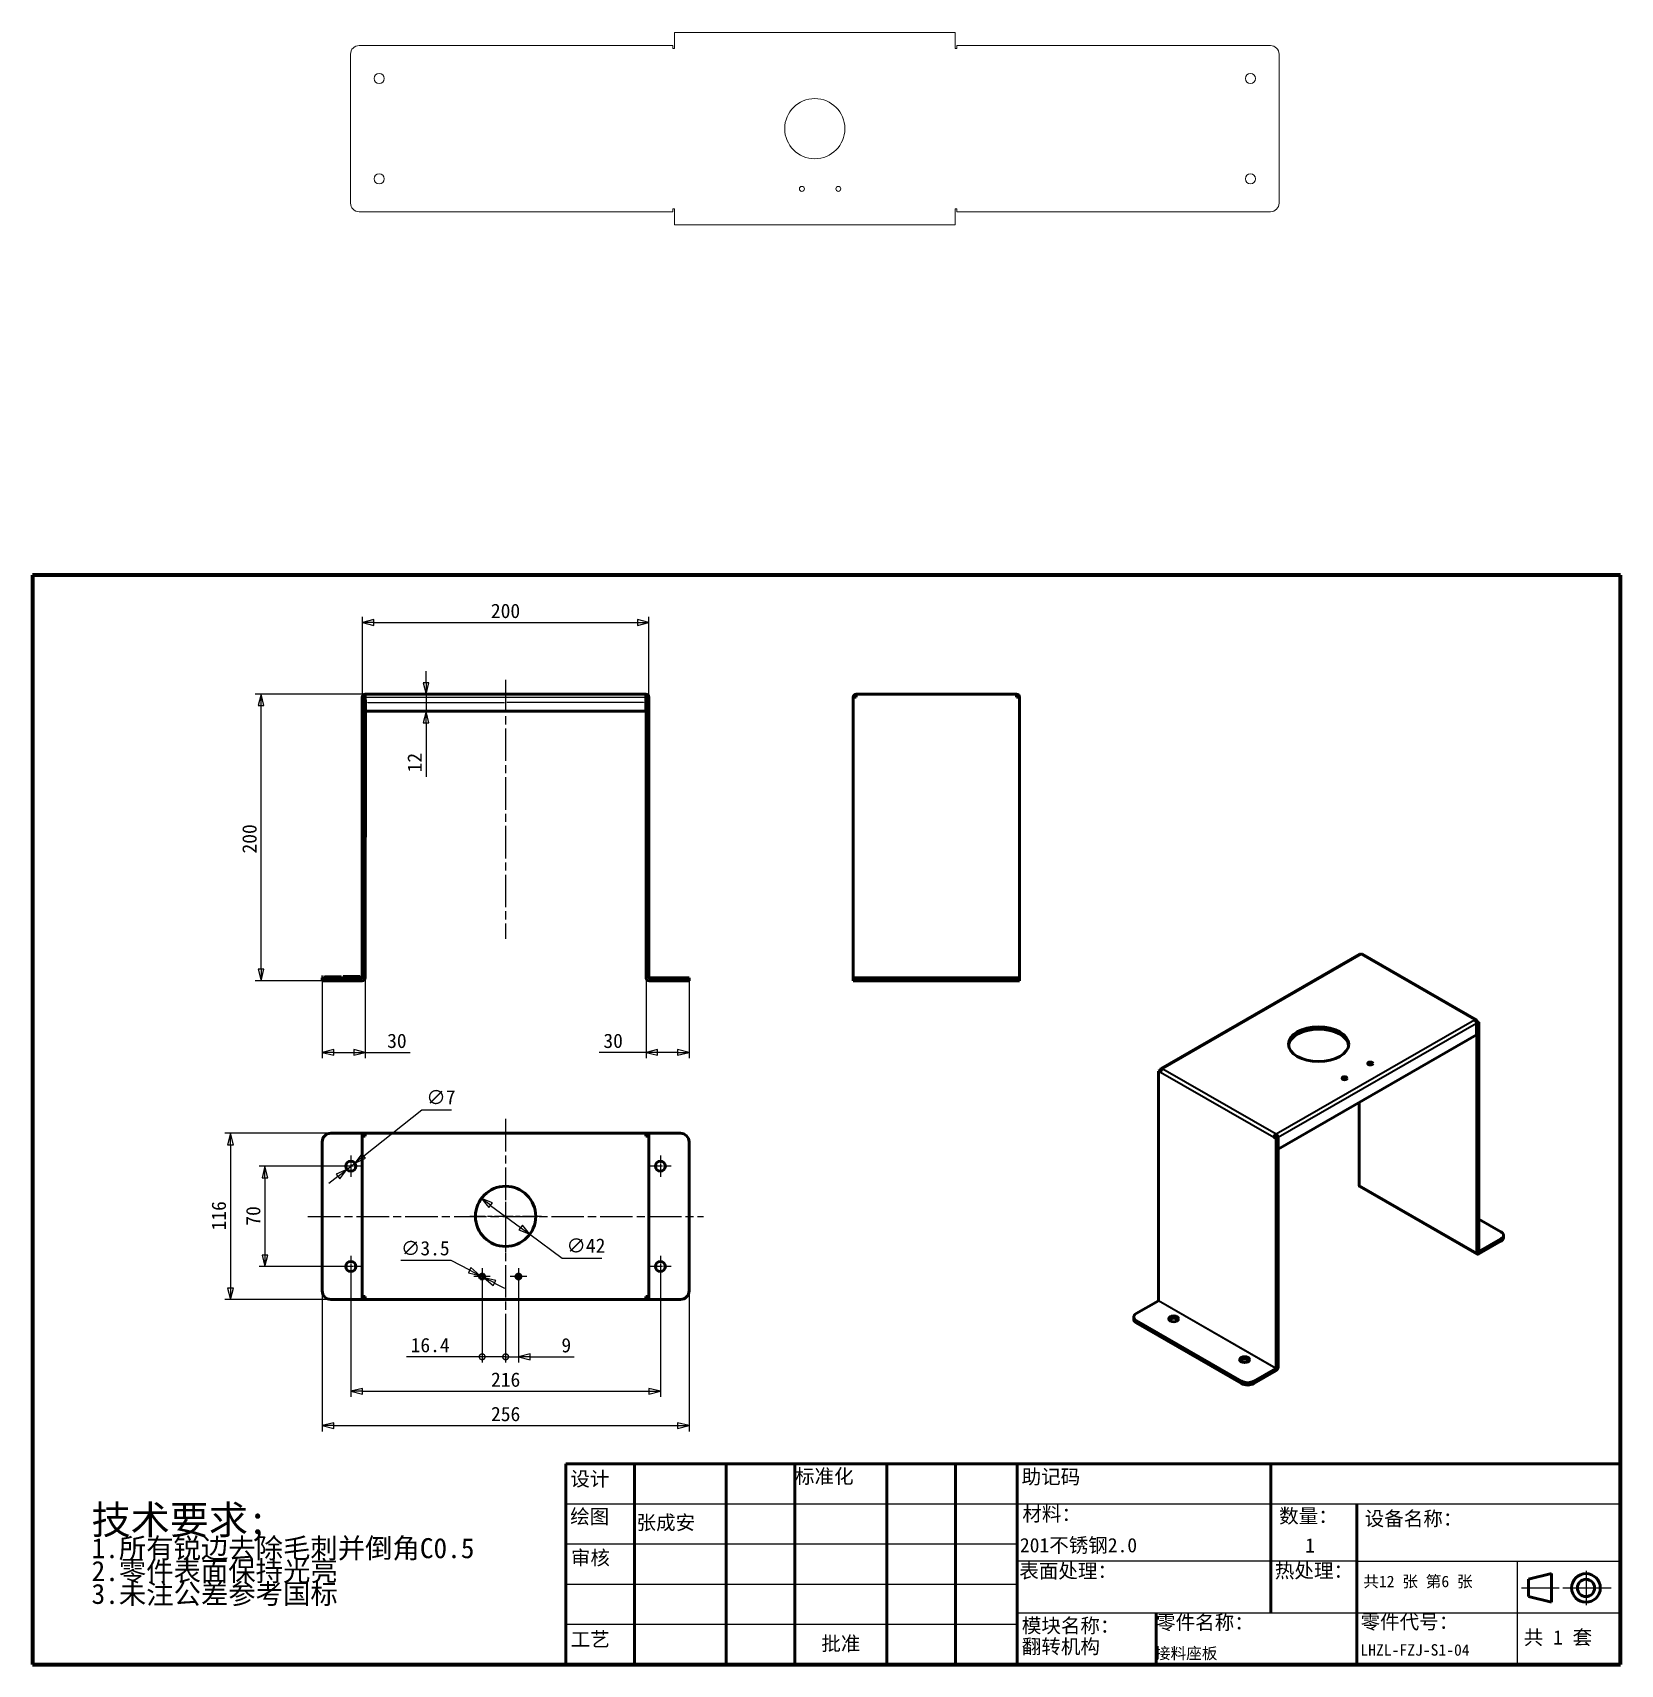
# Model space of a CAD drawing. Header units: millimetres. Extents: x 40 to 67791, y -20099 to 1321.
# Drawn here: x 40 to 1148, y 40 to 1179 of the extents above; entities that cross this region are included whole.
import ezdxf
from ezdxf.enums import TextEntityAlignment as Align

# ---------------------------------------------------------------- set-up
doc = ezdxf.new("R2010")
doc.units = ezdxf.units.MM
doc.header["$LTSCALE"] = 4
doc.linetypes.add('CHAIN', pattern=[0.3543, 0.2362, -0.0295, 0.0591, -0.0295])
for name, color, linetype, lineweight, true_color in [('中心标记 (ISO)', 1, 'Continuous', 25, 0xff0000), ('中心线 (ISO)', 1, 'Continuous', 25, 0xff0000), ('尺寸 (ISO)', 5, 'Continuous', 25, 0x0000ff)]:
    doc.layers.add(name, color=color, linetype=linetype, lineweight=lineweight, true_color=true_color)
for name, color, linetype, lineweight in [('可见 (ISO)', 7, 'Continuous', 50), ('可见窄的 (ISO)', 7, 'Continuous', 35), ('图框 (ISO)', 7, 'Continuous', 70), ('标注线', 3, 'Continuous', 18), ('标题 (ISO)', 7, 'Continuous', 50), ('符号 (ISO)', 7, 'Continuous', 25)]:
    doc.layers.add(name, color=color, linetype=linetype, lineweight=lineweight)
doc.styles.add('DIM', font='romans.shx', dxfattribs={"width": 0.8, "bigfont": 'bigfont.shx'})
doc.styles.get("Standard").update_dxf_attribs({"font": 'simfang.ttf'})
doc.styles.add('文本样式19', font='tahoma.ttf')
doc.styles.add('文本样式91', font='simfang.ttf')
doc.styles.add('注释文本 (ISO)', font='simfang.ttf')
doc.dimstyles.get("Standard").update_dxf_attribs({"dimtxt": 0.18, "dimasz": 0.18, "dimexe": 0.18, "dimexo": 0.0625, "dimgap": 0.09, "dimtad": 0, "dimtih": 1, "dimtoh": 1, "dimdec": 4, "dimzin": 0, "dimdsep": 46, "dimtxsty": 'Standard', "dimcen": 0.09, "dimadec": 0, "dimazin": 0, "dimtfac": 1, "dimtdec": 4, "dimtofl": 0, "dimtmove": 0, "dimatfit": 3, "dimfxl": 0, "dimtolj": 1, "dimtzin": 0, "dimarcsym": 0})
doc.dimstyles.new('默认 (GB)', dxfattribs={"dimscale": 4, "dimtxt": 2.5, "dimasz": 2, "dimexe": 1, "dimexo": 0, "dimgap": 0.75, "dimtad": 1, "dimtoh": 1, "dimrnd": 1e-08, "dimdsep": 46, "dimtxsty": '注释文本 (ISO)', "dimblk": 'Filled-2', "dimcen": 0.09, "dimdle": 10, "dimclrd": 256, "dimclre": 256, "dimclrt": 256, "dimaunit": 1, "dimadec": 3, "dimazin": 2, "dimtfac": 0.52, "dimtmove": 0, "dimatfit": 3, "dimldrblk": 'Filled-1', "dimfxl": 0, "dimtolj": 1, "dimlwd": -1, "dimlwe": -1, "dimarcsym": 0})

msp = doc.modelspace()

# ---------------------------------------------------------------- texts
at = {"layer": '符号 (ISO)', "insert": (928, 128), "char_height": 10, "attachment_point": 1, "style": '注释文本 (ISO)'}
msp.add_mtext('{1}', dxfattribs=at)

# ---------------------------------------------------------------- blocks, each defined once
blk = doc.blocks.new('图框 A3-A4')
at = {"layer": '图框 (ISO)'}
for p, q in [((287, 200), (10, 200)), ((10, 200), (10, 10)), ((287, 10), (287, 200)), ((10, 10), (287, 10))]:
    blk.add_line(p, q, dxfattribs=at)
blk = doc.blocks.new('标题栏 GB1')
at = {"layer": '标题 (ISO)'}
for p, q in [((194.57, 65.23), (194.57, 72.23)), ((194.57, 72.23), (378.57, 72.23)), ((206.57, 65.23), (206.57, 72.23)), ((222.57, 65.23), (222.57, 72.23)), ((234.57, 65.23), (234.57, 72.23)), ((250.57, 65.23), (250.57, 72.23)), ((262.57, 65.23), (262.57, 72.23)), ((273.31, 65.23), (273.31, 72.23)), ((317.57, 65.23), (317.57, 72.23)), ((378.57, 72.23), (378.57, 65.23)), ((194.57, 37.23), (194.57, 65.23)), ((206.57, 37.23), (206.57, 65.23)), ((222.57, 44.23), (222.57, 65.23)), ((234.57, 37.23), (234.57, 65.23)), ((250.57, 37.23), (250.57, 65.23)), ((262.57, 37.23), (262.57, 65.23)), ((273.31, 65.23), (273.31, 37.23)), ((317.57, 55.23), (317.57, 65.23)), ((378.57, 65.23), (378.57, 37.23)), ((317.57, 55.23), (317.57, 46.23)), ((366.57, 53.06), (362.57, 52.06)), ((362.57, 52.06), (362.57, 49.06)), ((366.57, 48.06), (366.57, 53.06)), ((362.57, 49.06), (366.57, 48.06)), ((297.57, 46.23), (297.57, 37.23)), ((222.57, 44.23), (222.57, 37.23)), ((378.57, 37.23), (194.57, 37.23))]:
    blk.add_line(p, q, dxfattribs=at)
at = {"layer": '标题 (ISO)', "lineweight": 25}
for p, q in [((194.57, 65.23), (273.31, 65.23)), ((273.31, 65.23), (378.57, 65.23)), ((194.57, 58.23), (273.31, 58.23)), ((332.57, 55.23), (273.31, 55.23)), ((332.57, 55.23), (378.57, 55.23)), ((360.57, 55.23), (360.57, 46.23)), ((372.58, 53.56), (372.58, 47.56)), ((194.57, 51.23), (273.31, 51.23)), ((361.32, 50.56), (367.88, 50.56)), ((368.55, 50.56), (370.07, 50.56)), ((370.07, 50.56), (376.97, 50.56)), ((273.31, 46.23), (378.57, 46.23)), ((360.57, 46.23), (360.57, 37.23)), ((194.57, 44.23), (273.31, 44.23))]:
    blk.add_line(p, q, dxfattribs=at)
at = {"layer": '标题 (ISO)', "lineweight": 50}
blk.add_line((332.57, 65.23), (332.57, 37.23), dxfattribs=at)
at = {"layer": '标题 (ISO)'}
for radius in [2.5, 1.5]:
    blk.add_circle((372.57, 50.56), radius, dxfattribs=at)
at = {"layer": '标题 (ISO)', "char_height": 2.5, "style": '注释文本 (ISO)'}
for s, insert, attachment_point in [('\\f仿宋|b0|i0;设计', (195.38, 70.83), 1), ('\\f仿宋|b0|i0;标准化', (234.57, 71.28), 1), ('助记码', (274.11, 71.21), 1), ('\\f仿宋|b0|i0;绘图', (195.35, 64.28), 1), ('张成安', (206.92, 63.22), 1), ('\\f仿宋|b0|i0;材料：', (274.24, 64.72), 1), ('\\f仿宋|b0|i0;数量：', (319.04, 64.37), 1), ('\\f仿宋|b0|i0;审核', (195.48, 57.07), 1), ('\\f仿宋|b0|i0;热处理：', (318.29, 54.82), 1), ('\\f仿宋|b0|i0;零件名称：', (297.57, 45.8), 1), ('\\f仿宋|b0|i0;零件代号：', (333.25, 45.9), 1), ('\\f仿宋|b0|i0;批准', (242.57, 40.73), 5)]:
    blk.add_mtext(s, dxfattribs=dict(at, insert=insert, attachment_point=attachment_point))
at = {"layer": '标题 (ISO)', "char_height": 2.5, "attachment_point": 1, "style": '注释文本 (ISO)'}
for s, insert, line_spacing_factor in [('设备名称：\\P', (333.96, 63.91), 0.856364), ('模块名称：\\P\\fArial|b0|i0;\\H2.5000;翻转机构', (274.14, 45.23), 0.872369)]:
    blk.add_mtext(s, dxfattribs=dict(at, insert=insert, line_spacing_factor=line_spacing_factor))
at = {"layer": '标题 (ISO)', "attachment_point": 1, "style": '注释文本 (ISO)'}
for s, insert, char_height, width in [('\\f仿宋|b0|i0;表面处理：', (273.7, 54.78), 2.5, 18.7135), ('\\f仿宋|b0|i0;\\H2.0000;共12 张 第6 张', (333.72, 52.69), 2, 27.2374), ('\\f仿宋|b0|i0;工艺', (195.45, 42.85), 2.5, 7.4854), ('  共 1 套', (358.32, 43.18), 2.5, 17.7919)]:
    blk.add_mtext(s, dxfattribs=dict(at, insert=insert, char_height=char_height, width=width))
at = {"layer": '标题 (ISO)'}
for tag, p, height, style in [('材料_001', (273.82, 56.77), 2.5, '注释文本 (ISO)'), ('零件代号_001', (297.37, 38.16), 2, '文本样式91'), ('描述_001', (333.22, 38.74), 2, '文本样式91')]:
    blk.add_attdef(tag, p, '', height=height, dxfattribs=dict(at, style=style))
at = {"layer": '标题 (ISO)', "style": '文本样式91'}
blk.add_attdef('热处理', text='', height=2, dxfattribs=at).set_placement((318.2, 50.63), align=Align.TOP_LEFT)
at = {"layer": '标题 (ISO)', "style": '文本样式19'}
for tag, p in [('工程核准人', (256.57, 40.73)), ('工程批准日期', (267.94, 40.73))]:
    blk.add_attdef(tag, text='', height=1, dxfattribs=at).set_placement(p, align=Align.MIDDLE_CENTER)
blk = doc.blocks.new('Filled-2')
at = {"color": 0}
for p, q in [((0, 0), (-1, 0.25)), ((-1, 0.25), (-1, -0.25)), ((-1, 0), (0, 0)), ((-1, -0.25), (0, 0))]:
    blk.add_line(p, q, dxfattribs=at)
at = {"color": 0, "flags": 128}
blk.add_lwpolyline([(-1, -0.25), (0, 0), (-1, 0.25), (-1, -0.25)], dxfattribs=at)
at = {"color": 0}
blk.add_solid([(-1, -0.25), (0, 0), (-1, 0.25), (-1, -0.25)], dxfattribs=at)
blk = doc.blocks.new('*D8')
at = {"layer": 'Defpoints', "color": 0, "transparency": 16777216}
for p in [(248.1, 410.6), (178.1, 294.6), (248.1, 294.6)]:
    blk.add_point(p, dxfattribs=at)
at = {"layer": '尺寸 (ISO)', "transparency": 16777216}
for p, q in [((248.1, 410.6), (174.1, 410.6)), ((178.1, 402.6), (178.1, 302.6)), ((248.1, 294.6), (174.1, 294.6))]:
    blk.add_line(p, q, dxfattribs=at)
at = {"layer": '尺寸 (ISO)', "transparency": 16777216, "xscale": 8, "yscale": 8, "zscale": 8}
for p, rotation in [((178.1, 410.6), 90), ((178.1, 294.6), 270)]:
    blk.add_blockref('Filled-2', p, dxfattribs=dict(at, rotation=rotation))
at = {"layer": '尺寸 (ISO)', "transparency": 16777216, "insert": (164.9, 342.8), "char_height": 10, "attachment_point": 1, "rotation": 90, "style": '注释文本 (ISO)'}
blk.add_mtext('\\A1;116', dxfattribs=at)
blk = doc.blocks.new('Filled-1')
at = {"color": 0}
for p, q in [((0, 0), (-1, 0.125)), ((-1, 0.125), (-1, -0.125)), ((-1, 0), (0, 0)), ((-1, -0.125), (0, 0))]:
    blk.add_line(p, q, dxfattribs=at)
at = {"color": 0, "flags": 128}
blk.add_lwpolyline([(-1, -0.125), (0, 0), (-1, 0.125), (-1, -0.125)], dxfattribs=at)
at = {"color": 0}
blk.add_solid([(-1, -0.125), (0, 0), (-1, 0.125), (-1, -0.125)], dxfattribs=at)
blk = doc.blocks.new('*D9')
at = {"layer": 'Defpoints', "color": 0, "transparency": 16777216}
for p in [(262.1, 387.6), (202.1, 317.6), (262.1, 317.6)]:
    blk.add_point(p, dxfattribs=at)
at = {"layer": '尺寸 (ISO)', "transparency": 16777216}
for p, q in [((262.1, 387.6), (198.1, 387.6)), ((202.1, 379.6), (202.1, 325.6)), ((262.1, 317.6), (198.1, 317.6))]:
    blk.add_line(p, q, dxfattribs=at)
at = {"layer": '尺寸 (ISO)', "transparency": 16777216, "xscale": 8, "yscale": 8, "zscale": 8}
for p, rotation in [((202.1, 387.6), 90), ((202.1, 317.6), 270)]:
    blk.add_blockref('Filled-2', p, dxfattribs=dict(at, rotation=rotation))
at = {"layer": '尺寸 (ISO)', "transparency": 16777216, "insert": (188.9, 346.1), "char_height": 10, "attachment_point": 1, "rotation": 90, "style": '注释文本 (ISO)'}
blk.add_mtext('\\A1;70', dxfattribs=at)
blk = doc.blocks.new('*D10')
at = {"layer": 'Defpoints', "color": 0, "transparency": 16777216}
for p in [(262.1, 317.6), (478.1, 317.6), (478.1, 230.6)]:
    blk.add_point(p, dxfattribs=at)
at = {"layer": '尺寸 (ISO)', "transparency": 16777216}
for p, q in [((262.1, 317.6), (262.1, 226.6)), ((478.1, 317.6), (478.1, 226.6)), ((270.1, 230.6), (470.1, 230.6))]:
    blk.add_line(p, q, dxfattribs=at)
at = {"layer": '尺寸 (ISO)', "transparency": 16777216, "xscale": 8, "yscale": 8, "zscale": 8, "rotation": 180}
blk.add_blockref('Filled-2', (262.1, 230.6), dxfattribs=at)
at = {"layer": '尺寸 (ISO)', "transparency": 16777216, "xscale": 8, "yscale": 8, "zscale": 8}
blk.add_blockref('Filled-2', (478.1, 230.6), dxfattribs=at)
at = {"layer": '尺寸 (ISO)', "transparency": 16777216, "insert": (359.9, 243.7), "char_height": 10, "attachment_point": 1, "style": '注释文本 (ISO)'}
blk.add_mtext('\\A1;216', dxfattribs=at)
blk = doc.blocks.new('*D11')
at = {"layer": 'Defpoints', "color": 0, "transparency": 16777216}
for p in [(242.1, 517), (272.1, 519.1), (272.1, 467)]:
    blk.add_point(p, dxfattribs=at)
at = {"layer": '尺寸 (ISO)', "transparency": 16777216}
for p, q in [((242.1, 517), (242.1, 463)), ((272.1, 519.1), (272.1, 463)), ((250.1, 467), (264.1, 467)), ((272.1, 467), (303.4, 467))]:
    blk.add_line(p, q, dxfattribs=at)
at = {"layer": '尺寸 (ISO)', "transparency": 16777216, "xscale": 8, "yscale": 8, "zscale": 8, "rotation": 180}
blk.add_blockref('Filled-2', (242.1, 467), dxfattribs=at)
at = {"layer": '尺寸 (ISO)', "transparency": 16777216, "xscale": 8, "yscale": 8, "zscale": 8}
blk.add_blockref('Filled-2', (272.1, 467), dxfattribs=at)
at = {"layer": '尺寸 (ISO)', "transparency": 16777216, "insert": (287.4, 480.1), "char_height": 10, "attachment_point": 1, "style": '注释文本 (ISO)'}
blk.add_mtext('\\A1;30', dxfattribs=at)
blk = doc.blocks.new('*D12')
at = {"layer": 'Defpoints', "color": 0, "transparency": 16777216}
for p in [(199.4, 717), (272.2, 717), (248.1, 517)]:
    blk.add_point(p, dxfattribs=at)
at = {"layer": '尺寸 (ISO)', "transparency": 16777216}
for p, q in [((272.2, 717), (195.4, 717)), ((199.4, 525), (199.4, 709)), ((248.1, 517), (195.4, 517))]:
    blk.add_line(p, q, dxfattribs=at)
at = {"layer": '尺寸 (ISO)', "transparency": 16777216, "xscale": 8, "yscale": 8, "zscale": 8}
for p, rotation in [((199.4, 717), 90), ((199.4, 517), 270)]:
    blk.add_blockref('Filled-2', p, dxfattribs=dict(at, rotation=rotation))
at = {"layer": '尺寸 (ISO)', "transparency": 16777216, "insert": (186.3, 605.8), "char_height": 10, "attachment_point": 1, "rotation": 90, "style": '注释文本 (ISO)'}
blk.add_mtext('\\A1;200', dxfattribs=at)
blk = doc.blocks.new('*D13')
at = {"layer": 'Defpoints', "color": 0, "transparency": 16777216}
for p in [(468.1, 519.1), (498.1, 517), (468.1, 467)]:
    blk.add_point(p, dxfattribs=at)
at = {"layer": '尺寸 (ISO)', "transparency": 16777216}
for p, q in [((468.1, 519.1), (468.1, 463)), ((498.1, 517), (498.1, 463)), ((468.1, 467), (435.3, 467)), ((490.1, 467), (476.1, 467))]:
    blk.add_line(p, q, dxfattribs=at)
at = {"layer": '尺寸 (ISO)', "transparency": 16777216, "xscale": 8, "yscale": 8, "zscale": 8, "rotation": 180}
blk.add_blockref('Filled-2', (468.1, 467), dxfattribs=at)
at = {"layer": '尺寸 (ISO)', "transparency": 16777216, "xscale": 8, "yscale": 8, "zscale": 8}
blk.add_blockref('Filled-2', (498.1, 467), dxfattribs=at)
at = {"layer": '尺寸 (ISO)', "transparency": 16777216, "insert": (438.3, 480.1), "char_height": 10, "attachment_point": 1, "style": '注释文本 (ISO)'}
blk.add_mtext('\\A1;30', dxfattribs=at)
blk = doc.blocks.new('*D14')
at = {"layer": 'Defpoints', "color": 0, "transparency": 16777216}
for p in [(323.4, 717), (314.6, 705), (323.4, 705)]:
    blk.add_point(p, dxfattribs=at)
at = {"layer": '尺寸 (ISO)', "transparency": 16777216}
for p, q in [((314.6, 725), (314.6, 733)), ((314.6, 717), (314.6, 705)), ((314.6, 697), (314.6, 659.4))]:
    blk.add_line(p, q, dxfattribs=at)
at = {"layer": '尺寸 (ISO)', "transparency": 16777216, "xscale": 8, "yscale": 8, "zscale": 8}
for p, rotation in [((314.6, 717), 270), ((314.6, 705), 90)]:
    blk.add_blockref('Filled-2', p, dxfattribs=dict(at, rotation=rotation))
at = {"layer": '尺寸 (ISO)', "transparency": 16777216, "insert": (301.6, 662.4), "char_height": 10, "attachment_point": 1, "rotation": 90, "style": '注释文本 (ISO)'}
blk.add_mtext('\\A1;12', dxfattribs=at)
blk = doc.blocks.new('*D15')
at = {"layer": 'Defpoints', "color": 0, "transparency": 16777216}
for p in [(470.1, 767), (270.1, 714.9), (470.1, 714.9)]:
    blk.add_point(p, dxfattribs=at)
at = {"layer": '尺寸 (ISO)', "transparency": 16777216}
for p, q in [((270.1, 714.9), (270.1, 771)), ((278.1, 767), (462.1, 767)), ((470.1, 714.9), (470.1, 771))]:
    blk.add_line(p, q, dxfattribs=at)
at = {"layer": '尺寸 (ISO)', "transparency": 16777216, "xscale": 8, "yscale": 8, "zscale": 8, "rotation": 180}
blk.add_blockref('Filled-2', (270.1, 767), dxfattribs=at)
at = {"layer": '尺寸 (ISO)', "transparency": 16777216, "xscale": 8, "yscale": 8, "zscale": 8}
blk.add_blockref('Filled-2', (470.1, 767), dxfattribs=at)
at = {"layer": '尺寸 (ISO)', "transparency": 16777216, "insert": (359.8, 780.1), "char_height": 10, "attachment_point": 1, "style": '注释文本 (ISO)'}
blk.add_mtext('\\A1;200', dxfattribs=at)
blk = doc.blocks.new('*D16')
at = {"layer": 'Defpoints', "color": 0, "transparency": 16777216}
for p in [(264.8, 389.8), (259.3, 385.4)]:
    blk.add_point(p, dxfattribs=at)
at = {"layer": '尺寸 (ISO)', "transparency": 16777216}
for p, q in [((271.1, 394.8), (311.7, 427)), ((311.7, 427), (332.2, 427)), ((259.3, 385.4), (264.8, 389.8)), ((253.1, 380.5), (246.8, 375.5))]:
    blk.add_line(p, q, dxfattribs=at)
at = {"layer": '尺寸 (ISO)', "transparency": 16777216, "xscale": 8, "yscale": 8, "zscale": 8}
for p, rotation in [((264.8, 389.8), 218.4655452996209), ((259.3, 385.4), 38.46554529962093)]:
    blk.add_blockref('Filled-2', p, dxfattribs=dict(at, rotation=rotation))
at = {"layer": '尺寸 (ISO)', "transparency": 16777216, "insert": (314.7, 440.7), "char_height": 10, "attachment_point": 1, "style": '注释文本 (ISO)'}
blk.add_mtext('\\A1;∅7', dxfattribs=at)
blk = doc.blocks.new('*D17')
at = {"layer": 'Defpoints', "color": 0, "transparency": 16777216}
for p in [(242.1, 300.6), (498.1, 300.6), (498.1, 206.6)]:
    blk.add_point(p, dxfattribs=at)
at = {"layer": '尺寸 (ISO)', "transparency": 16777216}
for p, q in [((242.1, 300.6), (242.1, 202.6)), ((498.1, 300.6), (498.1, 202.6)), ((250.1, 206.6), (490.1, 206.6))]:
    blk.add_line(p, q, dxfattribs=at)
at = {"layer": '尺寸 (ISO)', "transparency": 16777216, "xscale": 8, "yscale": 8, "zscale": 8, "rotation": 180}
blk.add_blockref('Filled-2', (242.1, 206.6), dxfattribs=at)
at = {"layer": '尺寸 (ISO)', "transparency": 16777216, "xscale": 8, "yscale": 8, "zscale": 8}
blk.add_blockref('Filled-2', (498.1, 206.6), dxfattribs=at)
at = {"layer": '尺寸 (ISO)', "transparency": 16777216, "insert": (359.9, 219.7), "char_height": 10, "attachment_point": 1, "style": '注释文本 (ISO)'}
blk.add_mtext('\\A1;256', dxfattribs=at)
blk = doc.blocks.new('*D18')
at = {"layer": 'Defpoints', "color": 0, "transparency": 16777216}
for p in [(353.2, 365.1), (387, 340.1)]:
    blk.add_point(p, dxfattribs=at)
at = {"layer": '尺寸 (ISO)', "transparency": 16777216}
for p, q in [((359.6, 360.3), (380.5, 344.9)), ((387, 340.1), (409.5, 323.5)), ((409.5, 323.5), (437.3, 323.5))]:
    blk.add_line(p, q, dxfattribs=at)
at = {"layer": '尺寸 (ISO)', "transparency": 16777216, "xscale": 8, "yscale": 8, "zscale": 8}
for p, rotation in [((353.2, 365.1), 143.5563575003399), ((387, 340.1), 323.5563575003399)]:
    blk.add_blockref('Filled-2', p, dxfattribs=dict(at, rotation=rotation))
at = {"layer": '尺寸 (ISO)', "transparency": 16777216, "insert": (412.5, 337.2), "char_height": 10, "attachment_point": 1, "style": '注释文本 (ISO)'}
blk.add_mtext('\\A1;∅42', dxfattribs=at)
blk = doc.blocks.new('_DotSmall')
at = {"color": 0, "linetype": 'ByBlock', "const_width": 0.5}
blk.add_lwpolyline([(-0.0625, 0, 1), (0.0625, 0, 1)], format="xyb", close=True, dxfattribs=at)
blk = doc.blocks.new('*D19')
at = {"layer": 'Defpoints', "color": 0, "transparency": 16777216}
for p in [(353.7, 310.6), (370.1, 284.6), (370.1, 254.6)]:
    blk.add_point(p, dxfattribs=at)
at = {"layer": '尺寸 (ISO)', "transparency": 16777216}
for p, q in [((353.7, 310.6), (353.7, 250.6)), ((370.1, 284.6), (370.1, 250.6)), ((353.7, 254.6), (300.8, 254.6)), ((370.1, 254.6), (353.7, 254.6)), ((370.1, 254.6), (378.1, 254.6))]:
    blk.add_line(p, q, dxfattribs=at)
at = {"layer": '尺寸 (ISO)', "transparency": 16777216, "xscale": 8, "yscale": 8, "zscale": 8}
blk.add_blockref('_DotSmall', (353.7, 254.6), dxfattribs=at)
at = {"layer": '尺寸 (ISO)', "transparency": 16777216, "xscale": 8, "yscale": 8, "zscale": 8, "rotation": 180}
blk.add_blockref('_DotSmall', (370.1, 254.6), dxfattribs=at)
at = {"layer": '尺寸 (ISO)', "transparency": 16777216, "insert": (303.8, 267.8), "char_height": 10, "attachment_point": 1, "style": '注释文本 (ISO)'}
blk.add_mtext('\\A1;16.4', dxfattribs=at)
blk = doc.blocks.new('*D21')
at = {"layer": 'Defpoints', "color": 0, "transparency": 16777216}
for p in [(379.1, 310.6), (370.1, 284.6), (379.1, 254.6)]:
    blk.add_point(p, dxfattribs=at)
at = {"layer": '尺寸 (ISO)', "transparency": 16777216}
for p, q in [((379.1, 310.6), (379.1, 250.6)), ((370.1, 284.6), (370.1, 250.6)), ((370.1, 254.6), (362.1, 254.6)), ((370.1, 254.6), (379.1, 254.6)), ((387.1, 254.6), (417.9, 254.6))]:
    blk.add_line(p, q, dxfattribs=at)
at = {"layer": '尺寸 (ISO)', "transparency": 16777216, "xscale": 8, "yscale": 8, "zscale": 8}
blk.add_blockref('_DotSmall', (370.1, 254.6), dxfattribs=at)
at = {"layer": '尺寸 (ISO)', "transparency": 16777216, "xscale": 8, "yscale": 8, "zscale": 8, "rotation": 180}
blk.add_blockref('Filled-2', (379.1, 254.6), dxfattribs=at)
at = {"layer": '尺寸 (ISO)', "transparency": 16777216, "insert": (409, 267.7), "char_height": 10, "attachment_point": 1, "style": '注释文本 (ISO)'}
blk.add_mtext('\\A1;9', dxfattribs=at)
blk = doc.blocks.new('*D22')
at = {"layer": 'Defpoints', "color": 0, "transparency": 16777216}
for p in [(352.1, 311.4), (355.2, 309.8)]:
    blk.add_point(p, dxfattribs=at)
at = {"layer": '尺寸 (ISO)', "transparency": 16777216}
for p, q in [((332.1, 321.8), (297, 321.8)), ((345, 315.1), (332.1, 321.8)), ((355.2, 309.8), (352.1, 311.4)), ((362.3, 306.1), (369.4, 302.4))]:
    blk.add_line(p, q, dxfattribs=at)
at = {"layer": '尺寸 (ISO)', "transparency": 16777216, "xscale": 8, "yscale": 8, "zscale": 8}
for p, rotation in [((352.1, 311.4), 332.6394142747691), ((355.2, 309.8), 152.6394142747691)]:
    blk.add_blockref('Filled-2', p, dxfattribs=dict(at, rotation=rotation))
at = {"layer": '尺寸 (ISO)', "transparency": 16777216, "insert": (297, 335.4), "char_height": 10, "attachment_point": 1, "style": '注释文本 (ISO)'}
blk.add_mtext('\\A1;∅3.5', dxfattribs=at)
blk = doc.blocks.new('加工')
at = {"layer": '符号 (ISO)', "insert": (-36.68, 11.05), "char_height": 2.5, "width": 80.4946, "attachment_point": 1, "line_spacing_factor": 0.683636, "style": '注释文本 (ISO)'}
blk.add_mtext('{\\H2x;技术要求;\\P\\H0.7x;1.所有锐边去除毛刺并倒角C0.5\\H2.12498x; \\H0.47059x;\\P2.零件表面保持光亮\\H1.84035x; \\H0.54337x;\\P3.未注公差参考国标\\H1.80945x; }', dxfattribs=at)
blk = doc.blocks.new('*D23')
at = {"color": 0, "lineweight": -2, "transparency": 16777216}
for p, q in [((242.1, 519.2), (242.1, 520.6)), ((243.9, 520.4), (255.4, 520.4)), ((268.3, 520.4), (256.8, 520.4)), ((270.1, 519.2), (270.1, 520.6))]:
    blk.add_line(p, q, dxfattribs=at)
at = {"color": 0, "transparency": 16777216}
for points in [[(243.9, 520.7), (243.9, 520.1), (242.1, 520.4)], [(268.3, 520.7), (268.3, 520.1), (270.1, 520.4)]]:
    blk.add_solid(points, dxfattribs=at)
at = {"layer": 'Defpoints', "color": 0, "transparency": 16777216}
for p in [(242.1, 520.4), (242.1, 519.1), (270.1, 519.1)]:
    blk.add_point(p, dxfattribs=at)
at = {"color": 0, "transparency": 16777216, "insert": (256.1, 520.4), "char_height": 0.25, "attachment_point": 5}
blk.add_mtext('\\A1;28.0000', dxfattribs=at)
blk = doc.blocks.new('*D24')
at = {"color": 0, "lineweight": -2, "transparency": 16777216}
for p, q in [((272.2, 714.9), (272.2, 710.9)), ((274, 711.1), (369.3, 711.1)), ((466.2, 711.1), (370.9, 711.1)), ((468, 714.9), (468, 710.9))]:
    blk.add_line(p, q, dxfattribs=at)
at = {"color": 0, "transparency": 16777216}
for points in [[(274, 711.4), (274, 710.8), (272.2, 711.1)], [(466.2, 711.4), (466.2, 710.8), (468, 711.1)]]:
    blk.add_solid(points, dxfattribs=at)
at = {"layer": 'Defpoints', "color": 0, "transparency": 16777216}
for p in [(272.2, 714.9), (468, 714.9), (468, 711.1)]:
    blk.add_point(p, dxfattribs=at)
at = {"color": 0, "transparency": 16777216, "insert": (370.1, 711.1), "char_height": 0.25, "attachment_point": 5}
blk.add_mtext('\\A1;195.8000', dxfattribs=at)
blk = doc.blocks.new('*D25')
at = {"color": 0, "lineweight": -2, "transparency": 16777216}
for p, q in [((272.2, 714.9), (272.9, 714.9)), ((272.7, 713.1), (272.7, 617.2)), ((272.7, 520.8), (272.7, 616.8)), ((272.2, 519), (272.9, 519))]:
    blk.add_line(p, q, dxfattribs=at)
at = {"color": 0, "transparency": 16777216}
for points in [[(272.4, 713.1), (273, 713.1), (272.7, 714.9)], [(272.4, 520.8), (273, 520.8), (272.7, 519)]]:
    blk.add_solid(points, dxfattribs=at)
at = {"layer": 'Defpoints', "color": 0, "transparency": 16777216}
for p in [(272.2, 714.9), (272.2, 519), (272.7, 519)]:
    blk.add_point(p, dxfattribs=at)
at = {"color": 0, "transparency": 16777216, "insert": (272.7, 617), "char_height": 0.25, "attachment_point": 5}
blk.add_mtext('\\A1;195.9000', dxfattribs=at)
blk = doc.blocks.new('*T29')
at = {"color": 0, "linetype": 'ByBlock', "lineweight": -2, "transparency": 16777216}
for p, q in [((0, 0), (127, 0)), ((0, 0), (0, -78)), ((63.5, 0), (63.5, -78)), ((127, 0), (127, -78)), ((0, -39), (127, -39)), ((0, -78), (127, -78))]:
    blk.add_line(p, q, dxfattribs=at)
at = {"color": 0, "transparency": 16777216, "char_height": 10, "width": 60.5, "attachment_point": 5}
for s, insert in [('{\\fSimSun|b0|i0|c134|p2;料 厚}', (31.75, -19.5)), ('{\\fSimSun|b0|i0|c134|p2;件 数}', (95.25, -19.5))]:
    blk.add_mtext(s, dxfattribs=dict(at, insert=insert))
blk = doc.blocks.new('圆心打标')
at = {"layer": '标注线'}
for p, q in [((-2.5, 0), (2.5, 0)), ((0, 2.5), (0, -2.5))]:
    blk.add_line(p, q, dxfattribs=at)
blk = doc.blocks.new('拆图参数')
blk.add_blockref('*T29', (-63.5, 78))
at = {"layer": '标注线'}
blk.add_blockref('圆心打标', (67219.7, -21339.8), dxfattribs=at)
at = {"style": 'DIM', "width": 0.8}
blk.add_attdef('6', text='', height=10, dxfattribs=at).set_placement((-37.1, 18.9), align=Align.MIDDLE_LEFT)
blk.add_attdef('1', text='', height=10, dxfattribs=at).set_placement((36.6, 19.3), align=Align.MIDDLE_CENTER)

# ---------------------------------------------------------------- dimensions: what is measured, and where the dimension line sits
dim = msp.add_linear_dim(base=(272.6758, 519.01801), p1=(272.16298, 714.91801), p2=(272.16298, 519.01801), angle=90, dimstyle='Standard', override={"dimtxt": 0.25, "dimasz": 1.8})
dim.commit()
dim.dimension.update_dxf_attribs({"geometry": '*D25', "text_midpoint": (272.6758, 616.96801)})
for base, p1, p2, picture, middle in [((467.96298, 711.10063), (272.16298, 714.91801), (467.96298, 714.91801), '*D24', (370.06298, 711.10063)), ((242.06298, 520.39271), (270.06298, 519.11801), (242.06298, 519.11801), '*D23', (256.06298, 520.39271))]:
    dim = msp.add_linear_dim(base=base, p1=p1, p2=p2, dimstyle='Standard', override={"dimtxt": 0.25, "dimasz": 1.8})
    dim.commit()
    dim.dimension.update_dxf_attribs({"geometry": picture, "text_midpoint": middle})
at = {"layer": '尺寸 (ISO)'}
for base, p1, p2, angle, override, picture, middle in [((470.06298, 767.01801), (270.06298, 714.91801), (470.06298, 714.91801), 180, {"dimtoh": 0, "dimdec": 2, "dimtp": 0, "dimtm": 0, "dimtdec": 2, "dimtofl": 0, "dimatfit": 1}, '*D15', (370.01298, 767.01801)), ((314.5819, 705.01801), (323.35249, 717.01801), (323.35249, 705.01801), 270, {"dimtoh": 0, "dimdec": 2, "dimse1": 1, "dimse2": 1, "dimtp": 0, "dimtm": 0, "dimtdec": 2, "dimtofl": 1, "dimatfit": 1}, '*D14', (314.5819, 668.45598)), ((199.39435, 717.01801), (248.06298, 517.01801), (272.16298, 717.01801), 270, {"dimtoh": 0, "dimdec": 2, "dimtp": 0, "dimtm": 0, "dimtdec": 2, "dimtofl": 0, "dimatfit": 1}, '*D12', (199.39435, 616.01801)), ((272.06298, 467.01801), (242.06298, 517.01801), (272.06298, 519.11801), 180, {"dimtoh": 0, "dimdec": 2, "dimtp": 0, "dimtm": 0, "dimtdec": 2, "dimtofl": 0, "dimatfit": 2}, '*D11', (293.93173, 467.01801)), ((178.06298, 294.60386), (248.06298, 410.60386), (248.06298, 294.60386), 270, {"dimtoh": 0, "dimdec": 2, "dimtp": 0, "dimtm": 0, "dimtdec": 2, "dimtofl": 0, "dimatfit": 1}, '*D8', (178.06298, 352.56386)), ((202.06298, 317.60386), (262.06298, 387.60386), (262.06298, 317.60386), 90, {"dimtoh": 0, "dimdec": 2, "dimtp": 0, "dimtm": 0, "dimtdec": 2, "dimtofl": 0, "dimatfit": 1}, '*D9', (202.06298, 352.56386)), ((478.06298, 230.60386), (262.06298, 317.60386), (478.06298, 317.60386), 180, {"dimtoh": 0, "dimdec": 2, "dimtp": 0, "dimtm": 0, "dimtdec": 2, "dimtofl": 0, "dimatfit": 1}, '*D10', (370.14298, 230.60386)), ((370.06298, 254.60386), (353.65588, 310.60386), (370.06298, 284.60386), 180, {"dimtoh": 0, "dimdec": 1, "dimblk1": 'DotSmall', "dimblk2": 'DotSmall', "dimsah": 1, "dimdle": 0, "dimtp": 0, "dimtm": 0, "dimtdec": 2, "dimtofl": 1, "dimatfit": 1}, '*D19', (317.36636, 254.60386)), ((379.05588, 254.60386), (370.06298, 284.60386), (379.05588, 310.60386), 180, {"dimtoh": 0, "dimdec": 1, "dimblk1": 'DotSmall', "dimblk2": 'Filled-2', "dimsah": 1, "dimdle": 0, "dimtp": 0, "dimtm": 0, "dimtdec": 2, "dimtofl": 1, "dimatfit": 1}, '*D21', (411.97016, 254.60386)), ((498.06298, 206.60386), (242.06298, 300.60386), (498.06298, 300.60386), 180, {"dimtoh": 0, "dimdec": 2, "dimtp": 0, "dimtm": 0, "dimtdec": 2, "dimtofl": 0, "dimatfit": 1}, '*D17', (370.14298, 206.60386))]:
    dim = msp.add_linear_dim(base=base, p1=p1, p2=p2, angle=angle, dimstyle='默认 (GB)', override=override, dxfattribs=at)
    dim.commit()
    dim.dimension.update_dxf_attribs({"geometry": picture, "text_midpoint": middle, "dimtype": 160})
dim = msp.add_linear_dim(base=(468.06298, 467.01801), p1=(498.06298, 517.01801), p2=(468.06298, 519.11801), dimstyle='默认 (GB)', override={"dimtoh": 0, "dimdec": 2, "dimtp": 0, "dimtm": 0, "dimtdec": 2, "dimtofl": 0, "dimatfit": 2}, dxfattribs=at)
dim.commit()
dim.dimension.update_dxf_attribs({"geometry": '*D13', "text_midpoint": (444.86166, 467.01801), "dimtype": 160})
for p1, p2, picture, middle in [((259.32255, 385.42671), (264.80342, 389.78101), '*D16', (323.44506, 427.03996)), ((353.16971, 365.07853), (386.95626, 340.12919), '*D18', (424.87941, 323.4761)), ((355.21011, 309.79958), (352.10165, 311.40814), '*D22', (313.06811, 321.76028))]:
    dim = msp.add_diameter_dim_2p(p1=p1, p2=p2, dimstyle='默认 (GB)', override={"dimtih": 1, "dimdec": 2, "dimlfac": 1, "dimtp": 0, "dimtm": 0, "dimtdec": 2, "dimatfit": 2}, dxfattribs=at)
    dim.commit()
    dim.dimension.update_dxf_attribs({"geometry": picture, "text_midpoint": middle, "dimtype": 163})

# ---------------------------------------------------------------- linework, layer by layer
at = {"color": 7, "linetype": 'Continuous', "lineweight": 15}
for p, q in [((487.9399, 1178.57971), (487.9399, 1167.47971)), ((683.7399, 1178.57971), (487.9399, 1178.57971)), ((683.7399, 1167.47971), (683.7399, 1178.57971)), ((261.8399, 1059.57971), (261.8399, 1163.57971)), ((267.8399, 1169.57971), (486.7399, 1169.57971)), ((486.7399, 1167.47971), (486.7399, 1169.57971)), ((487.9399, 1167.47971), (486.7399, 1167.47971)), ((684.9399, 1167.47971), (683.7399, 1167.47971)), ((684.9399, 1169.57971), (684.9399, 1167.47971)), ((903.8399, 1169.57971), (684.9399, 1169.57971)), ((909.8399, 1059.57971), (909.8399, 1163.57971)), ((486.7399, 1053.57971), (267.8399, 1053.57971)), ((486.7399, 1055.67971), (487.9399, 1055.67971)), ((486.7399, 1053.57971), (486.7399, 1055.67971)), ((487.9399, 1055.67971), (487.9399, 1044.57971)), ((683.7399, 1055.67971), (684.9399, 1055.67971)), ((683.7399, 1044.57971), (683.7399, 1055.67971)), ((684.9399, 1055.67971), (684.9399, 1053.57971)), ((684.9399, 1053.57971), (903.8399, 1053.57971)), ((487.9399, 1044.57971), (683.7399, 1044.57971))]:
    msp.add_line(p, q, dxfattribs=at)
msp.add_line((272.06298, 714.91801), (468.06298, 714.91801))
for centre, radius in [((281.8399, 1146.57971), 3.5), ((889.8399, 1146.57971), 3.5), ((585.8399, 1111.57971), 21), ((281.8399, 1076.57971), 3.5), ((576.84701, 1069.57971), 1.75), ((602.24701, 1069.57971), 1.75), ((889.8399, 1076.57971), 3.5)]:
    msp.add_circle(centre, radius, dxfattribs=at)
for centre, start, end in [((267.8399, 1163.57971), 90, 180), ((903.8399, 1163.57971), 0, 90), ((267.8399, 1059.57971), 180, 270), ((903.8399, 1059.57971), 270, 0)]:
    msp.add_arc(centre, 6, start, end, dxfattribs=at)
at = {"layer": '中心标记 (ISO)', "linetype": 'CHAIN', "ltscale": 4.166928}
for p, q in [((269.56298, 387.60386), (254.56298, 387.60386)), ((262.06298, 395.10386), (262.06298, 380.10386)), ((485.56298, 387.60386), (470.56298, 387.60386)), ((478.06298, 395.10386), (478.06298, 380.10386)), ((262.06298, 325.10386), (262.06298, 310.10386)), ((478.06298, 325.10386), (478.06298, 310.10386)), ((269.56298, 317.60386), (254.56298, 317.60386)), ((485.56298, 317.60386), (470.56298, 317.60386))]:
    msp.add_line(p, q, dxfattribs=at)
at = {"layer": '中心标记 (ISO)', "linetype": 'CHAIN', "ltscale": 13.889993}
for p, q in [((370.06298, 377.60386), (370.06298, 327.60386)), ((395.06298, 352.60386), (345.06298, 352.60386))]:
    msp.add_line(p, q, dxfattribs=at)
at = {"layer": '中心标记 (ISO)', "linetype": 'CHAIN', "ltscale": 3.194621}
for p, q in [((359.40588, 310.60386), (347.90588, 310.60386)), ((353.65588, 316.35386), (353.65588, 304.85386)), ((384.80588, 310.60386), (373.30588, 310.60386)), ((379.05588, 316.35386), (379.05588, 304.85386))]:
    msp.add_line(p, q, dxfattribs=at)
at = {"layer": '中心线 (ISO)', "linetype": 'CHAIN', "ltscale": 23.990969}
for p, q in [((370.06298, 727.01801), (370.06298, 546.30441)), ((370.06298, 420.60386), (370.06298, 284.60386)), ((232.06298, 352.60386), (508.06298, 352.60386))]:
    msp.add_line(p, q, dxfattribs=at)
at = {"layer": '可见 (ISO)'}
for p, q in [((272.06298, 714.91801), (270.06298, 714.91801)), ((270.06298, 714.91801), (270.06298, 519.11801)), ((272.06298, 519.11801), (272.06298, 714.91801)), ((272.16298, 717.01801), (467.96298, 717.01801)), ((272.16298, 717.01801), (272.16298, 714.91801)), ((272.16298, 705.01801), (272.16298, 714.91801)), ((467.96298, 714.91801), (467.96298, 717.01801)), ((467.96298, 714.91801), (467.96298, 705.01801)), ((470.06298, 714.91801), (468.06298, 714.91801)), ((468.06298, 519.11801), (468.06298, 714.91801)), ((470.06298, 519.11801), (470.06298, 714.91801)), ((614.81829, 714.91801), (612.71829, 714.91801)), ((612.71829, 519.11801), (612.71829, 714.91801)), ((614.81829, 714.91801), (614.81829, 717.01801)), ((614.81829, 717.01801), (726.61829, 717.01801)), ((726.61829, 717.01801), (726.61829, 714.91801)), ((728.71829, 714.91801), (726.61829, 714.91801)), ((728.71829, 714.91801), (728.71829, 519.11801)), ((467.96298, 705.01801), (272.16298, 705.01801)), ((966.06226, 535.45909), (827.61076, 455.73017)), ((1047.21274, 489.93461), (968.1582, 535.45909)), ((242.06298, 519.01801), (248.06298, 519.01801)), ((242.06298, 519.01801), (242.06298, 517.01801)), ((248.06298, 517.01801), (242.06298, 517.01801)), ((248.06298, 519.01801), (269.96298, 519.01801)), ((248.06298, 517.01801), (269.96298, 517.01801)), ((492.06298, 519.01801), (470.16298, 519.01801)), ((470.16298, 517.01801), (492.06298, 517.01801)), ((492.06298, 519.01801), (498.06298, 519.01801)), ((498.06298, 517.01801), (492.06298, 517.01801)), ((498.06298, 517.01801), (498.06298, 519.01801)), ((612.71829, 519.01801), (612.71829, 519.11801)), ((612.71829, 519.01801), (618.71829, 519.01801)), ((612.71829, 519.01801), (612.71829, 517.01801)), ((618.71829, 517.01801), (612.71829, 517.01801)), ((618.71829, 519.01801), (722.71829, 519.01801)), ((618.71829, 517.01801), (722.71829, 517.01801)), ((722.71829, 519.01801), (728.71829, 519.01801)), ((728.71829, 517.01801), (722.71829, 517.01801)), ((728.71829, 519.01801), (728.71829, 519.11801)), ((728.71829, 517.01801), (728.71829, 519.01801)), ((1047.64969, 479.16596), (909.19819, 399.43704)), ((1047.2168, 488.72061), (1047.64969, 488.9699)), ((1047.7204, 487.30039), (1047.64802, 487.34208)), ((1047.64969, 488.9699), (1049.13462, 488.11479)), ((1047.64969, 487.25968), (1047.64969, 479.16596)), ((1049.13462, 488.11479), (1047.7204, 487.30039)), ((1047.7204, 327.22467), (1047.7204, 487.30039)), ((1049.13462, 328.03906), (1049.13462, 488.11479)), ((825.68888, 453.91035), (827.10309, 454.72474)), ((827.1738, 453.05524), (825.68888, 453.91035)), ((825.68888, 293.83462), (825.68888, 453.91035)), ((827.10309, 454.72474), (827.57207, 454.45467)), ((827.1738, 454.76546), (827.1738, 454.68402)), ((965.69602, 374.45937), (965.69602, 431.97198)), ((248.06298, 410.60386), (269.96298, 410.60386)), ((269.96298, 410.60386), (270.06298, 410.60386)), ((270.06298, 410.60386), (272.06298, 410.60386)), ((270.06298, 408.50386), (270.06298, 410.60386)), ((272.06298, 410.60386), (272.06298, 408.50386)), ((272.16298, 410.60386), (467.96298, 410.60386)), ((272.16298, 410.60386), (272.16298, 408.50386)), ((467.96298, 408.50386), (467.96298, 410.60386)), ((468.06298, 410.60386), (470.06298, 410.60386)), ((468.06298, 408.50386), (468.06298, 410.60386)), ((470.06298, 410.60386), (470.06298, 408.50386)), ((470.16298, 410.60386), (470.06298, 410.60386)), ((492.06298, 410.60386), (470.16298, 410.60386)), ((907.71326, 408.46762), (907.71326, 410.10271)), ((242.06298, 404.60386), (242.06298, 300.60386)), ((270.06298, 408.50386), (272.16298, 408.50386)), ((270.06298, 296.70386), (270.06298, 408.50386)), ((467.96298, 408.50386), (470.06298, 408.50386)), ((470.06298, 408.50386), (470.06298, 296.70386)), ((498.06298, 300.60386), (498.06298, 404.60386)), ((907.64255, 408.34515), (906.22834, 407.53075)), ((907.71326, 406.67564), (906.22834, 407.53075)), ((907.64255, 408.34515), (909.12748, 407.49003)), ((909.12748, 407.49003), (907.71326, 406.67564)), ((907.71326, 406.67564), (907.71326, 246.59992)), ((907.78397, 408.26371), (907.78397, 408.34515)), ((909.12748, 247.41431), (909.12748, 407.49003)), ((909.12748, 399.47776), (909.19819, 399.43704)), ((909.19819, 399.43704), (909.19819, 407.53075)), ((966.13297, 373.49466), (1048.15736, 326.25995)), ((1064.69097, 341.80196), (1049.13462, 350.76026)), ((1064.69097, 336.91561), (1049.20533, 327.99802)), ((1049.20533, 326.36293), (1064.69097, 335.28052)), ((1066.44833, 339.35878), (1066.44833, 337.72369)), ((272.16298, 296.70386), (270.06298, 296.70386)), ((270.06298, 294.60386), (270.06298, 296.70386)), ((272.06298, 296.70386), (272.06298, 294.60386)), ((272.16298, 296.70386), (272.16298, 294.60386)), ((467.96298, 294.60386), (467.96298, 296.70386)), ((470.06298, 296.70386), (467.96298, 296.70386)), ((468.06298, 294.60386), (468.06298, 296.70386)), ((470.06298, 296.70386), (470.06298, 294.60386)), ((248.06298, 294.60386), (269.96298, 294.60386)), ((269.96298, 294.60386), (270.06298, 294.60386)), ((272.06298, 294.60386), (270.06298, 294.60386)), ((467.96298, 294.60386), (272.16298, 294.60386)), ((470.06298, 294.60386), (468.06298, 294.60386)), ((470.16298, 294.60386), (470.06298, 294.60386)), ((492.06298, 294.60386), (470.16298, 294.60386)), ((810.13253, 284.79456), (825.61816, 293.71214)), ((808.37517, 282.35138), (808.37517, 280.71629)), ((810.13253, 279.90821), (883.67163, 237.55986)), ((810.13253, 278.27312), (883.67163, 235.92476)), ((892.15691, 237.55986), (907.64255, 246.47744)), ((892.15691, 235.92476), (907.64255, 244.84235))]:
    msp.add_line(p, q, dxfattribs=at)
for centre, radius in [((262.06298, 387.60386), 3.5), ((478.06298, 387.60386), 3.5), ((370.06298, 352.60386), 21), ((262.06298, 317.60386), 3.5), ((478.06298, 317.60386), 3.5), ((353.65588, 310.60386), 1.75), ((379.05588, 310.60386), 1.75)]:
    msp.add_circle(centre, radius, dxfattribs=at)
for centre, radius, start, end in [((272.16298, 714.91801), 2.1, 90, 180), ((272.16298, 714.91801), 0.1, 90, 180), ((467.96298, 714.91801), 2.1, 0, 90), ((467.96298, 714.91801), 0.1, 0, 90), ((614.81829, 714.91801), 2.1, 90, 180), ((614.81829, 714.91801), 0.1, 90, 180), ((726.61829, 714.91801), 2.1, 0, 90), ((726.61829, 714.91801), 0.1, 0, 90), ((269.96298, 519.11801), 2.1, 270, 0), ((269.96298, 519.11801), 0.1, 270, 0), ((470.16298, 519.11801), 2.1, 180, 270), ((470.16298, 519.11801), 0.1, 180, 270), ((248.06298, 404.60386), 6, 90, 180), ((492.06298, 404.60386), 6, 0, 90), ((248.06298, 300.60386), 6, 180, 270), ((492.06298, 300.60386), 6, 270, 0)]:
    msp.add_arc(centre, radius, start, end, dxfattribs=at)
for centre, major_axis, ratio, start_param, end_param in [((967.11023, 533.63927), (-1.04797, 1.81983), 0.5780931159, 5.4997208522, 6.2831853072), ((967.11023, 533.63927), (1.04797, 1.81983), 0.5780931159, 0, 0.783464455), ((1046.16477, 488.11479), (1.04797, 1.81983), 0.5780931159, 5.4958534354, 7.0666497622), ((1046.16477, 488.11479), (1.04797, -1.81983), 0.5780931159, 0.7873318718, 2.3581281986), ((937.41175, 471.09432), (21, 0), 0.575861701, 0.0676560556, 3.073936598), ((828.65872, 453.91035), (-1.04797, 1.81983), 0.5780931159, 5.4997208522, 7.070517179), ((828.65872, 453.91035), (-1.04797, -1.81983), 0.5780931159, 3.9250571086, 5.4958534354), ((973.46917, 457.65397), (-1.75, 0), 0.575861701, 4.0878853422, 5.3368926186), ((955.50866, 447.3112), (-1.75, 0), 0.575861701, 4.0878853422, 5.3368926186), ((907.71326, 408.38587), (1.04797, 1.81983), 0.5780931159, 0.783464455, 2.3542607818), ((907.71326, 408.38587), (-1.04797, 1.81983), 0.5780931159, 3.9289245254, 5.4997208522), ((907.71326, 408.38587), (-0.0499, -0.08666), 0.5780931159, 3.9250571086, 5.4958534354), ((907.71326, 408.38587), (-0.0499, 0.08666), 0.5780931159, 3.9289245254, 5.4997208522), ((967.18094, 375.31448), (-1.04797, -1.81983), 0.5780931159, 5.4958534354, 6.2831853072), ((1060.44833, 339.35878), (6, 0), 0.575861701, 5.4977871438, 7.0685834706), ((1060.44833, 337.72369), (6, 0), 0.575861701, 5.4977871438, 6.2831853072), ((1049.20533, 328.07978), (-1.04797, -1.81983), 0.5780931159, 5.4958534354, 7.0666497622), ((1049.20533, 328.07978), (-0.0499, -0.08666), 0.5780931159, 5.4958534354, 7.0666497622), ((814.37517, 282.35138), (-6, 0), 0.575861701, 5.4977871438, 7.0685834706), ((825.61816, 293.7939), (0.0499, 0.08666), 0.5780931159, 3.9250571086, 5.4958534354), ((814.37517, 280.71629), (-6, 0), 0.575861701, 0, 0.7853981634), ((836.29548, 279.4947), (-3.5, 0), 0.575861701, 3.5592570399, 5.8655209209), ((885.79295, 250.991), (-3.5, 0), 0.575861701, 3.5592570399, 5.8655209209), ((907.64255, 246.5592), (1.04797, 1.81983), 0.5780931159, 3.9250571086, 5.4958534354), ((907.64255, 246.5592), (0.0499, 0.08666), 0.5780931159, 3.9250571086, 5.4958534354), ((887.91427, 240.00303), (-6, 0), 0.575861701, 0.7853981634, 2.3561944902), ((887.91427, 238.36794), (6, 0), 0.575861701, 3.926990817, 5.4977871438)]:
    msp.add_ellipse(centre, major_axis=major_axis, ratio=ratio, start_param=start_param, end_param=end_param, dxfattribs=at)
for centre, major_axis in [((937.41175, 472.72942), (21, 0)), ((973.46917, 459.28906), (1.75, 0)), ((955.50866, 448.94629), (1.75, 0)), ((836.29548, 281.1298), (3.5, 0)), ((885.79295, 252.6261), (3.5, 0))]:
    msp.add_ellipse(centre, major_axis=major_axis, ratio=0.575861701, dxfattribs=at)
at = {"layer": '可见窄的 (ISO)'}
for p, q in [((967.11023, 535.35612), (828.65872, 455.6272)), ((1046.16477, 489.83164), (967.11023, 535.35612)), ((907.71326, 410.10271), (1046.16477, 489.83164)), ((1047.64969, 487.25968), (909.19819, 407.53075)), ((828.65872, 455.6272), (907.71326, 410.10271)), ((827.6067, 454.51617), (827.1738, 454.76546)), ((906.22834, 407.53075), (827.1738, 453.05524)), ((909.19819, 407.53075), (907.78397, 408.34515)), ((965.69602, 374.45937), (1047.7204, 327.22467)), ((1064.69097, 336.91561), (1064.69097, 335.28052)), ((1047.7204, 327.22467), (1049.13462, 328.03906)), ((1049.13462, 328.03874), (1049.20533, 327.99802)), ((1049.20533, 327.99802), (1049.20533, 326.36293)), ((907.64255, 246.47744), (825.61816, 293.71214)), ((825.68888, 293.83462), (907.71326, 246.59992)), ((810.13253, 278.27312), (810.13253, 279.90821)), ((907.64255, 244.84235), (907.64255, 246.47744)), ((907.71326, 246.59992), (909.12748, 247.41431)), ((883.67163, 237.55986), (883.67163, 235.92476)), ((892.15691, 235.92476), (892.15691, 237.55986))]:
    msp.add_line(p, q, dxfattribs=at)

# ---------------------------------------------------------------- block references
msp.add_blockref('拆图参数', (569.22544, 1242.96753)).add_auto_attribs({'1': '1', '6': '2'})
at = {"xscale": 4, "yscale": 4, "zscale": 4}
for name, p in [('图框 A3-A4', (0, 0)), ('加工', (227.83304, 106.67634))]:
    msp.add_blockref(name, p, dxfattribs=at)
msp.add_blockref('标题栏 GB1', (-366.28456, -108.90081), dxfattribs=at).add_auto_attribs({'零件代号_001': '接料座板', '描述_001': 'LHZL-FZJ-S1-04', '材料_001': '201不锈钢2.0'})

msp.set_redraw_order([(e.dxf.handle, doc.entitydb.next_handle()) for e in msp.query("TEXT MTEXT ATTDEF DIMENSION ARC_DIMENSION")])  # texts and dimensions are drawn at this point

doc.saveas('drawing.dxf')
